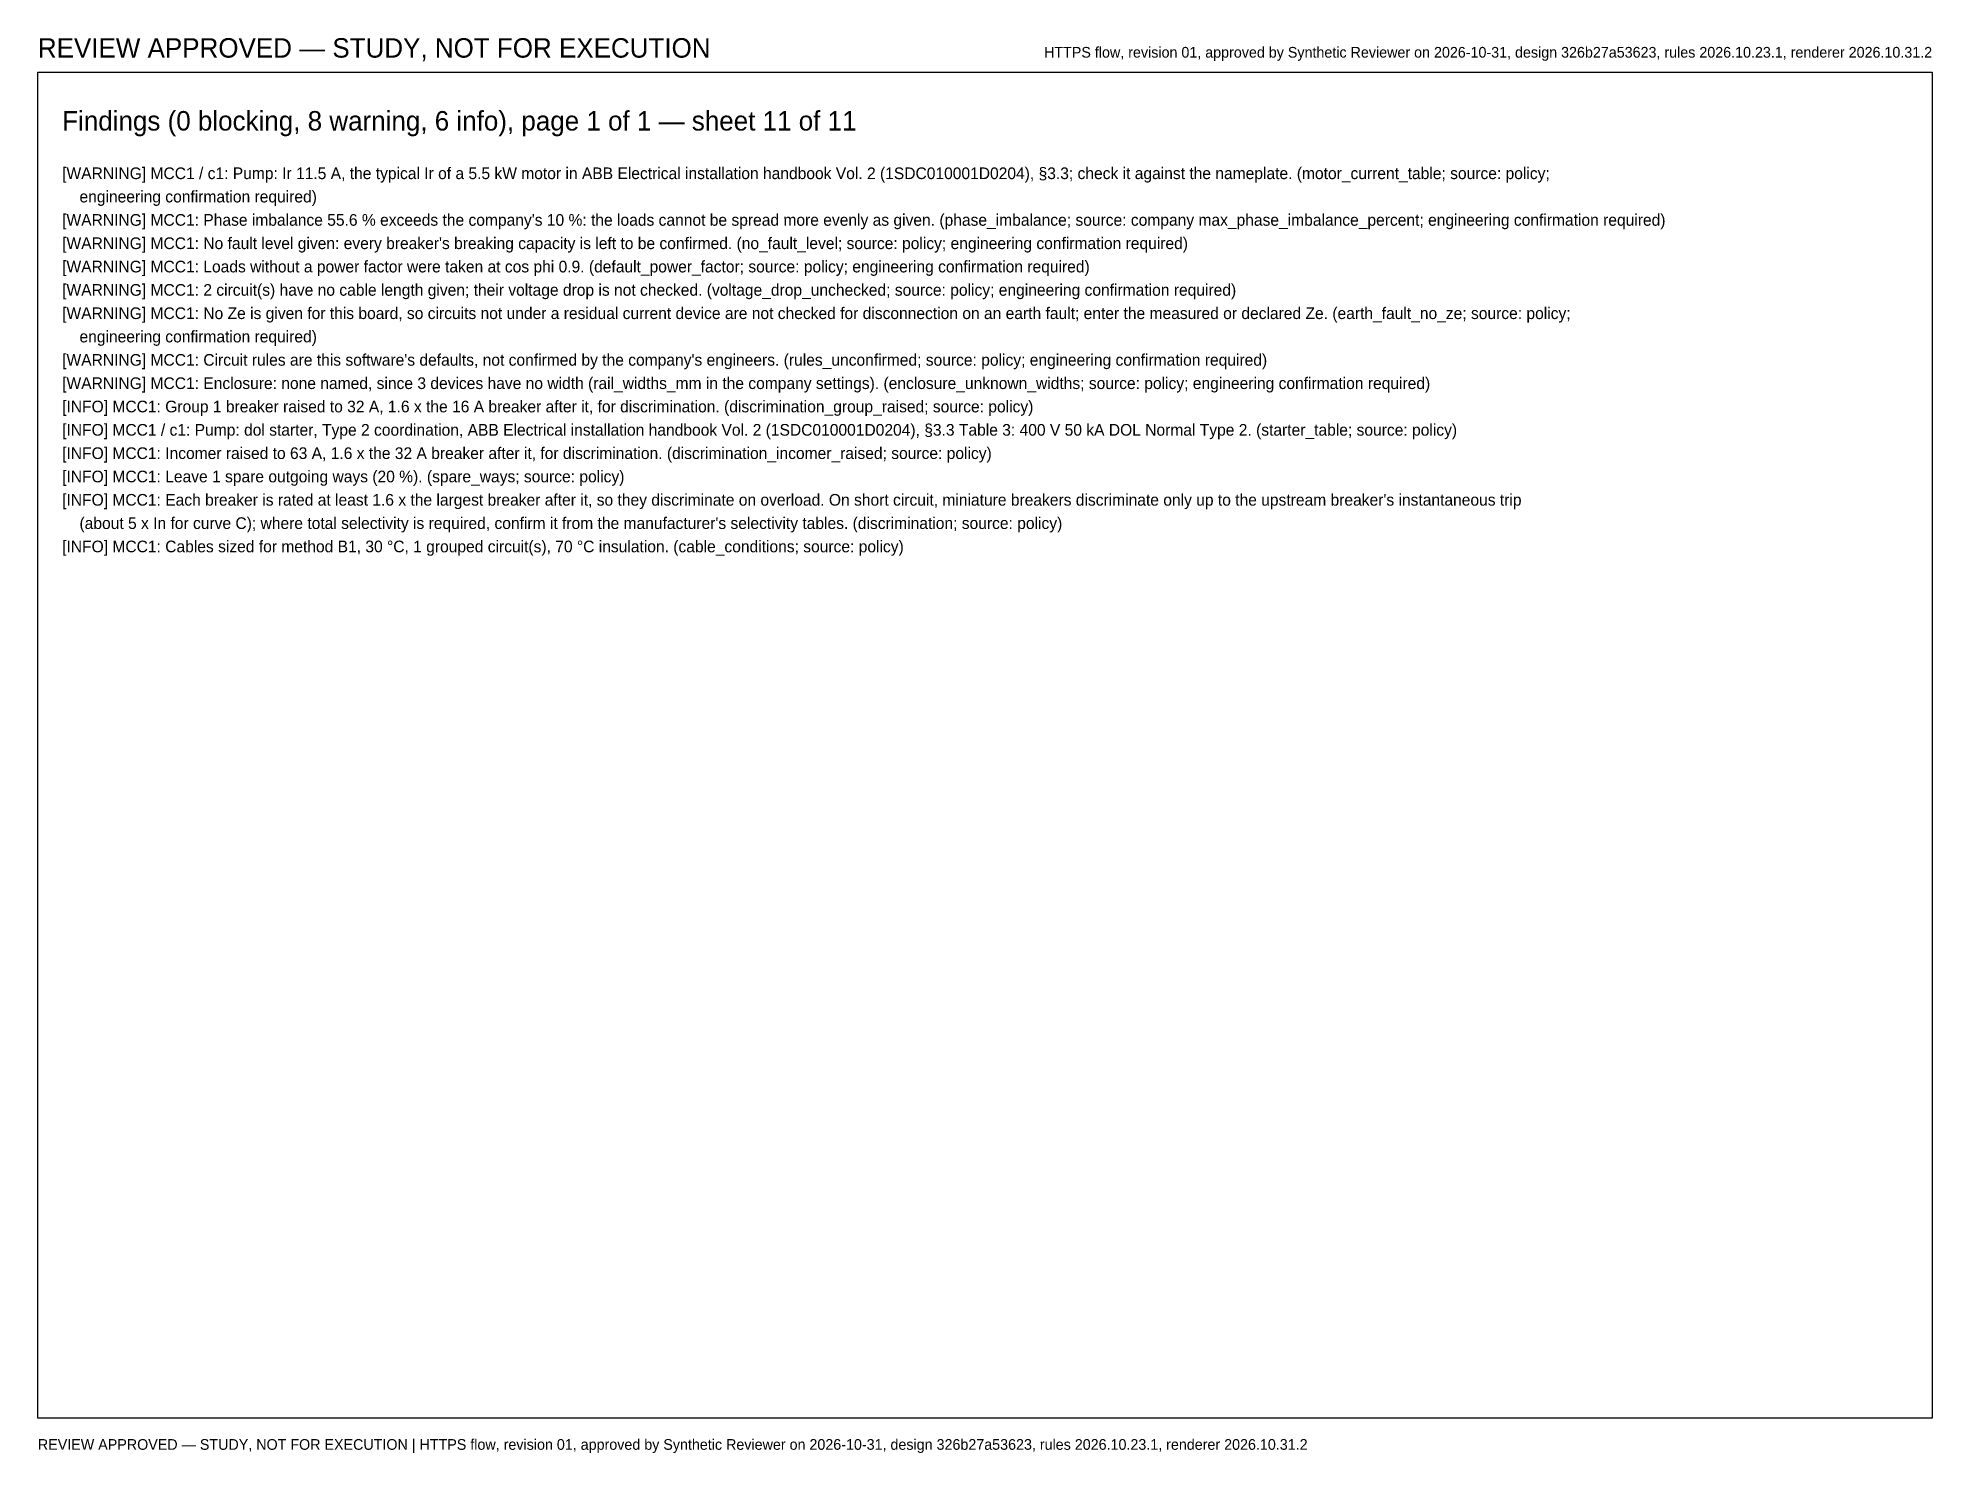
# Model space of a CAD drawing. Header units: millimetres. Extents: x 20 to 4810, y 3 to 294.
# Drawn here: x 4420 to 4810, y 2.8 to 294.1 of the extents above; entities that cross this region are included whole.
import ezdxf
from ezdxf.enums import TextEntityAlignment as Align

# ---------------------------------------------------------------- set-up
doc = ezdxf.new("R2010")
doc.units = ezdxf.units.MM
doc.layers.add('FRAME', color=7, linetype='CONTINUOUS')
doc.layers.add('TEXT', color=7, linetype='CONTINUOUS')

msp = doc.modelspace()

# ---------------------------------------------------------------- texts
at = {"layer": 'TEXT'}
for s, height, p in [('REVIEW APPROVED — STUDY, NOT FOR EXECUTION', 4, (4420, 290)), ('Findings (0 blocking, 8 warning, 6 info), page 1 of 1 — sheet 11 of 11', 4, (4425, 275)), ('[WARNING] MCC1 / c1: Pump: Ir 11.5 A, the typical Ir of a 5.5 kW motor in ABB Electrical installation handbook Vol. 2 (1SDC010001D0204), §3.3; check it against the nameplate. (motor_current_table; source: policy;', 2.4, (4425, 265)), ('    engineering confirmation required)', 2.4, (4425, 260.2)), ("[WARNING] MCC1: Phase imbalance 55.6 % exceeds the company's 10 %: the loads cannot be spread more evenly as given. (phase_imbalance; source: company max_phase_imbalance_percent; engineering confirmation required)", 2.4, (4425, 255.4)), ("[WARNING] MCC1: No fault level given: every breaker's breaking capacity is left to be confirmed. (no_fault_level; source: policy; engineering confirmation required)", 2.4, (4425, 250.6)), ('[WARNING] MCC1: Loads without a power factor were taken at cos phi 0.9. (default_power_factor; source: policy; engineering confirmation required)', 2.4, (4425, 245.8)), ('[WARNING] MCC1: 2 circuit(s) have no cable length given; their voltage drop is not checked. (voltage_drop_unchecked; source: policy; engineering confirmation required)', 2.4, (4425, 241)), ('[WARNING] MCC1: No Ze is given for this board, so circuits not under a residual current device are not checked for disconnection on an earth fault; enter the measured or declared Ze. (earth_fault_no_ze; source: policy;', 2.4, (4425, 236.2)), ('    engineering confirmation required)', 2.4, (4425, 231.4)), ("[WARNING] MCC1: Circuit rules are this software's defaults, not confirmed by the company's engineers. (rules_unconfirmed; source: policy; engineering confirmation required)", 2.4, (4425, 226.6)), ('[WARNING] MCC1: Enclosure: none named, since 3 devices have no width (rail_widths_mm in the company settings). (enclosure_unknown_widths; source: policy; engineering confirmation required)', 2.4, (4425, 221.8)), ('[INFO] MCC1: Group 1 breaker raised to 32 A, 1.6 x the 16 A breaker after it, for discrimination. (discrimination_group_raised; source: policy)', 2.4, (4425, 217)), ('[INFO] MCC1 / c1: Pump: dol starter, Type 2 coordination, ABB Electrical installation handbook Vol. 2 (1SDC010001D0204), §3.3 Table 3: 400 V 50 kA DOL Normal Type 2. (starter_table; source: policy)', 2.4, (4425, 212.2)), ('[INFO] MCC1: Incomer raised to 63 A, 1.6 x the 32 A breaker after it, for discrimination. (discrimination_incomer_raised; source: policy)', 2.4, (4425, 207.4)), ('[INFO] MCC1: Leave 1 spare outgoing ways (20 %). (spare_ways; source: policy)', 2.4, (4425, 202.6)), ("[INFO] MCC1: Each breaker is rated at least 1.6 x the largest breaker after it, so they discriminate on overload. On short circuit, miniature breakers discriminate only up to the upstream breaker's instantaneous trip", 2.4, (4425, 197.8)), ("    (about 5 x In for curve C); where total selectivity is required, confirm it from the manufacturer's selectivity tables. (discrimination; source: policy)", 2.4, (4425, 193)), ('[INFO] MCC1: Cables sized for method B1, 30 °C, 1 grouped circuit(s), 70 °C insulation. (cable_conditions; source: policy)', 2.4, (4425, 188.2)), ('REVIEW APPROVED — STUDY, NOT FOR EXECUTION | HTTPS flow, revision 01, approved by Synthetic Reviewer on 2026-10-31, design 326b27a53623, rules 2026.10.23.1, renderer 2026.10.31.2', 2.2, (4420, 3.5))]:
    msp.add_text(s, height=height, dxfattribs=at).set_placement(p)
msp.add_text('HTTPS flow, revision 01, approved by Synthetic Reviewer on 2026-10-31, design 326b27a53623, rules 2026.10.23.1, renderer 2026.10.31.2', height=2.2, dxfattribs=at).set_placement((4810, 290), align=Align.RIGHT)

# ---------------------------------------------------------------- linework, layer by layer
at = {"layer": 'FRAME'}
msp.add_lwpolyline([(4420, 287), (4810, 287), (4810, 10), (4420, 10)], close=True, dxfattribs=at)

msp.set_redraw_order([(e.dxf.handle, doc.entitydb.next_handle()) for e in msp.query("TEXT MTEXT ATTDEF DIMENSION ARC_DIMENSION")])  # texts and dimensions are drawn at this point

doc.saveas('drawing.dxf')
